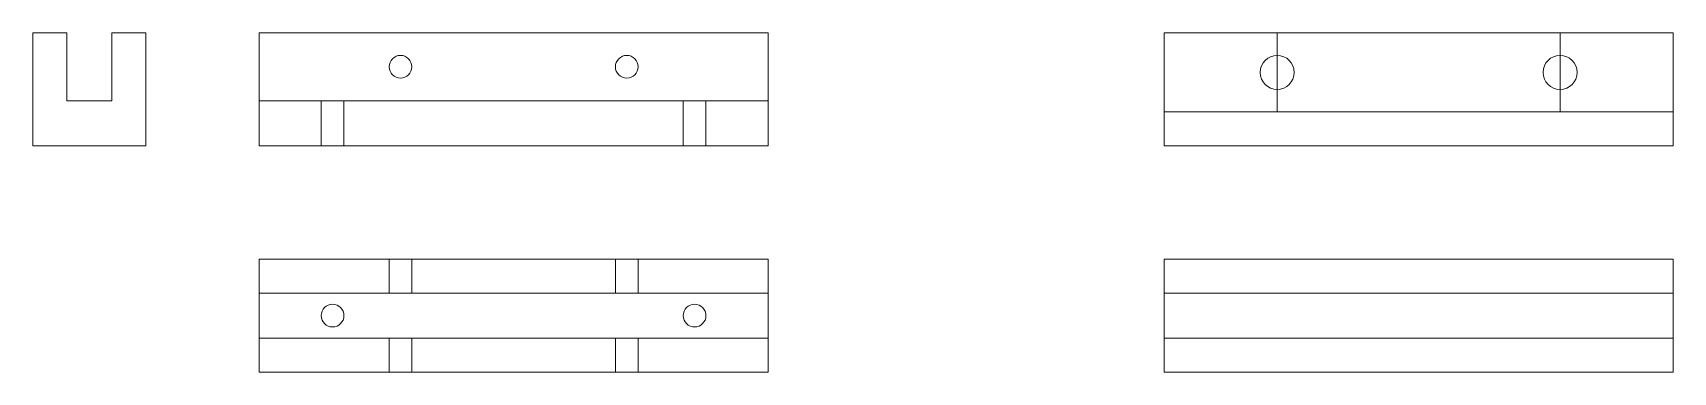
# Model space of a CAD drawing. Header units: millimetres. Extents: x 28 to 1013, y -520 to 323.
# Drawn here: x 80 to 225, y -70 to -40 of the extents above; entities that cross this region are included whole.
import ezdxf

# ---------------------------------------------------------------- set-up
doc = ezdxf.new("R2010")
doc.units = ezdxf.units.MM
doc.linetypes.add('DASHED', pattern=[19.05, 12.7, -6.35])
for name, color, linetype, lineweight, true_color in [('invisible', 9, 'DASHED', 0, 0xc0c0c0), ('main clamp', 7, 'CONTINUOUS', 0, 0x000000), ('shoulder clamp', 7, 'CONTINUOUS', 0, 0x000000)]:
    doc.layers.add(name, color=color, linetype=linetype, lineweight=lineweight, true_color=true_color)

msp = doc.modelspace()

# ---------------------------------------------------------------- linework, layer by layer
at = {"layer": 'invisible'}
for p, q in [((105.5, -50), (105.5, -46)), ((107.5, -50), (107.5, -46)), ((137.5, -50), (137.5, -46)), ((139.5, -46), (139.5, -50)), ((111.5, -60), (111.5, -63)), ((113.5, -60), (113.5, -63)), ((131.5, -60), (131.5, -63)), ((131.5, -60), (131.5, -63)), ((133.5, -60), (133.5, -63)), ((133.5, -60), (133.5, -63)), ((111.5, -67), (111.5, -70)), ((113.5, -67), (113.5, -70)), ((131.5, -67), (131.5, -70)), ((131.5, -67), (131.5, -70)), ((133.5, -67), (133.5, -70)), ((133.5, -67), (133.5, -70))]:
    msp.add_line(p, q, dxfattribs=at)
at = {"layer": 'main clamp'}
for p, q in [((225, -40), (180, -40)), ((180, -40), (180, -50)), ((190, -40), (190, -47)), ((215, -40), (215, -47)), ((225, -50), (225, -40)), ((180, -47), (225, -47)), ((180, -50), (225, -50)), ((180, -60), (180, -70)), ((225, -60), (180, -60)), ((225, -70), (225, -60)), ((180, -63), (225, -63)), ((180, -67), (225, -67)), ((180, -70), (225, -70))]:
    msp.add_line(p, q, dxfattribs=at)
for centre in [(190, -43.5), (215, -43.5)]:
    msp.add_circle(centre, 1.5, dxfattribs=at)
at = {"layer": 'shoulder clamp'}
for p, q in [((80, -40), (80, -50)), ((83, -40), (80, -40)), ((83, -46), (83, -40)), ((90, -40), (87, -40)), ((87, -40), (87, -46)), ((90, -50), (90, -40)), ((100, -40), (100, -50)), ((145, -40), (100, -40)), ((145, -50), (145, -40)), ((87, -46), (83, -46)), ((100, -46), (145, -46)), ((80, -50), (90, -50)), ((100, -50), (145, -50)), ((100, -60), (145, -60)), ((100, -70), (100, -60)), ((145, -60), (145, -70)), ((100, -63), (145, -63)), ((145, -67), (100, -67)), ((145, -70), (100, -70))]:
    msp.add_line(p, q, dxfattribs=at)
for centre in [(112.5, -43), (132.5, -43), (106.5, -65), (138.5, -65)]:
    msp.add_circle(centre, 1, dxfattribs=at)

doc.saveas('drawing.dxf')
